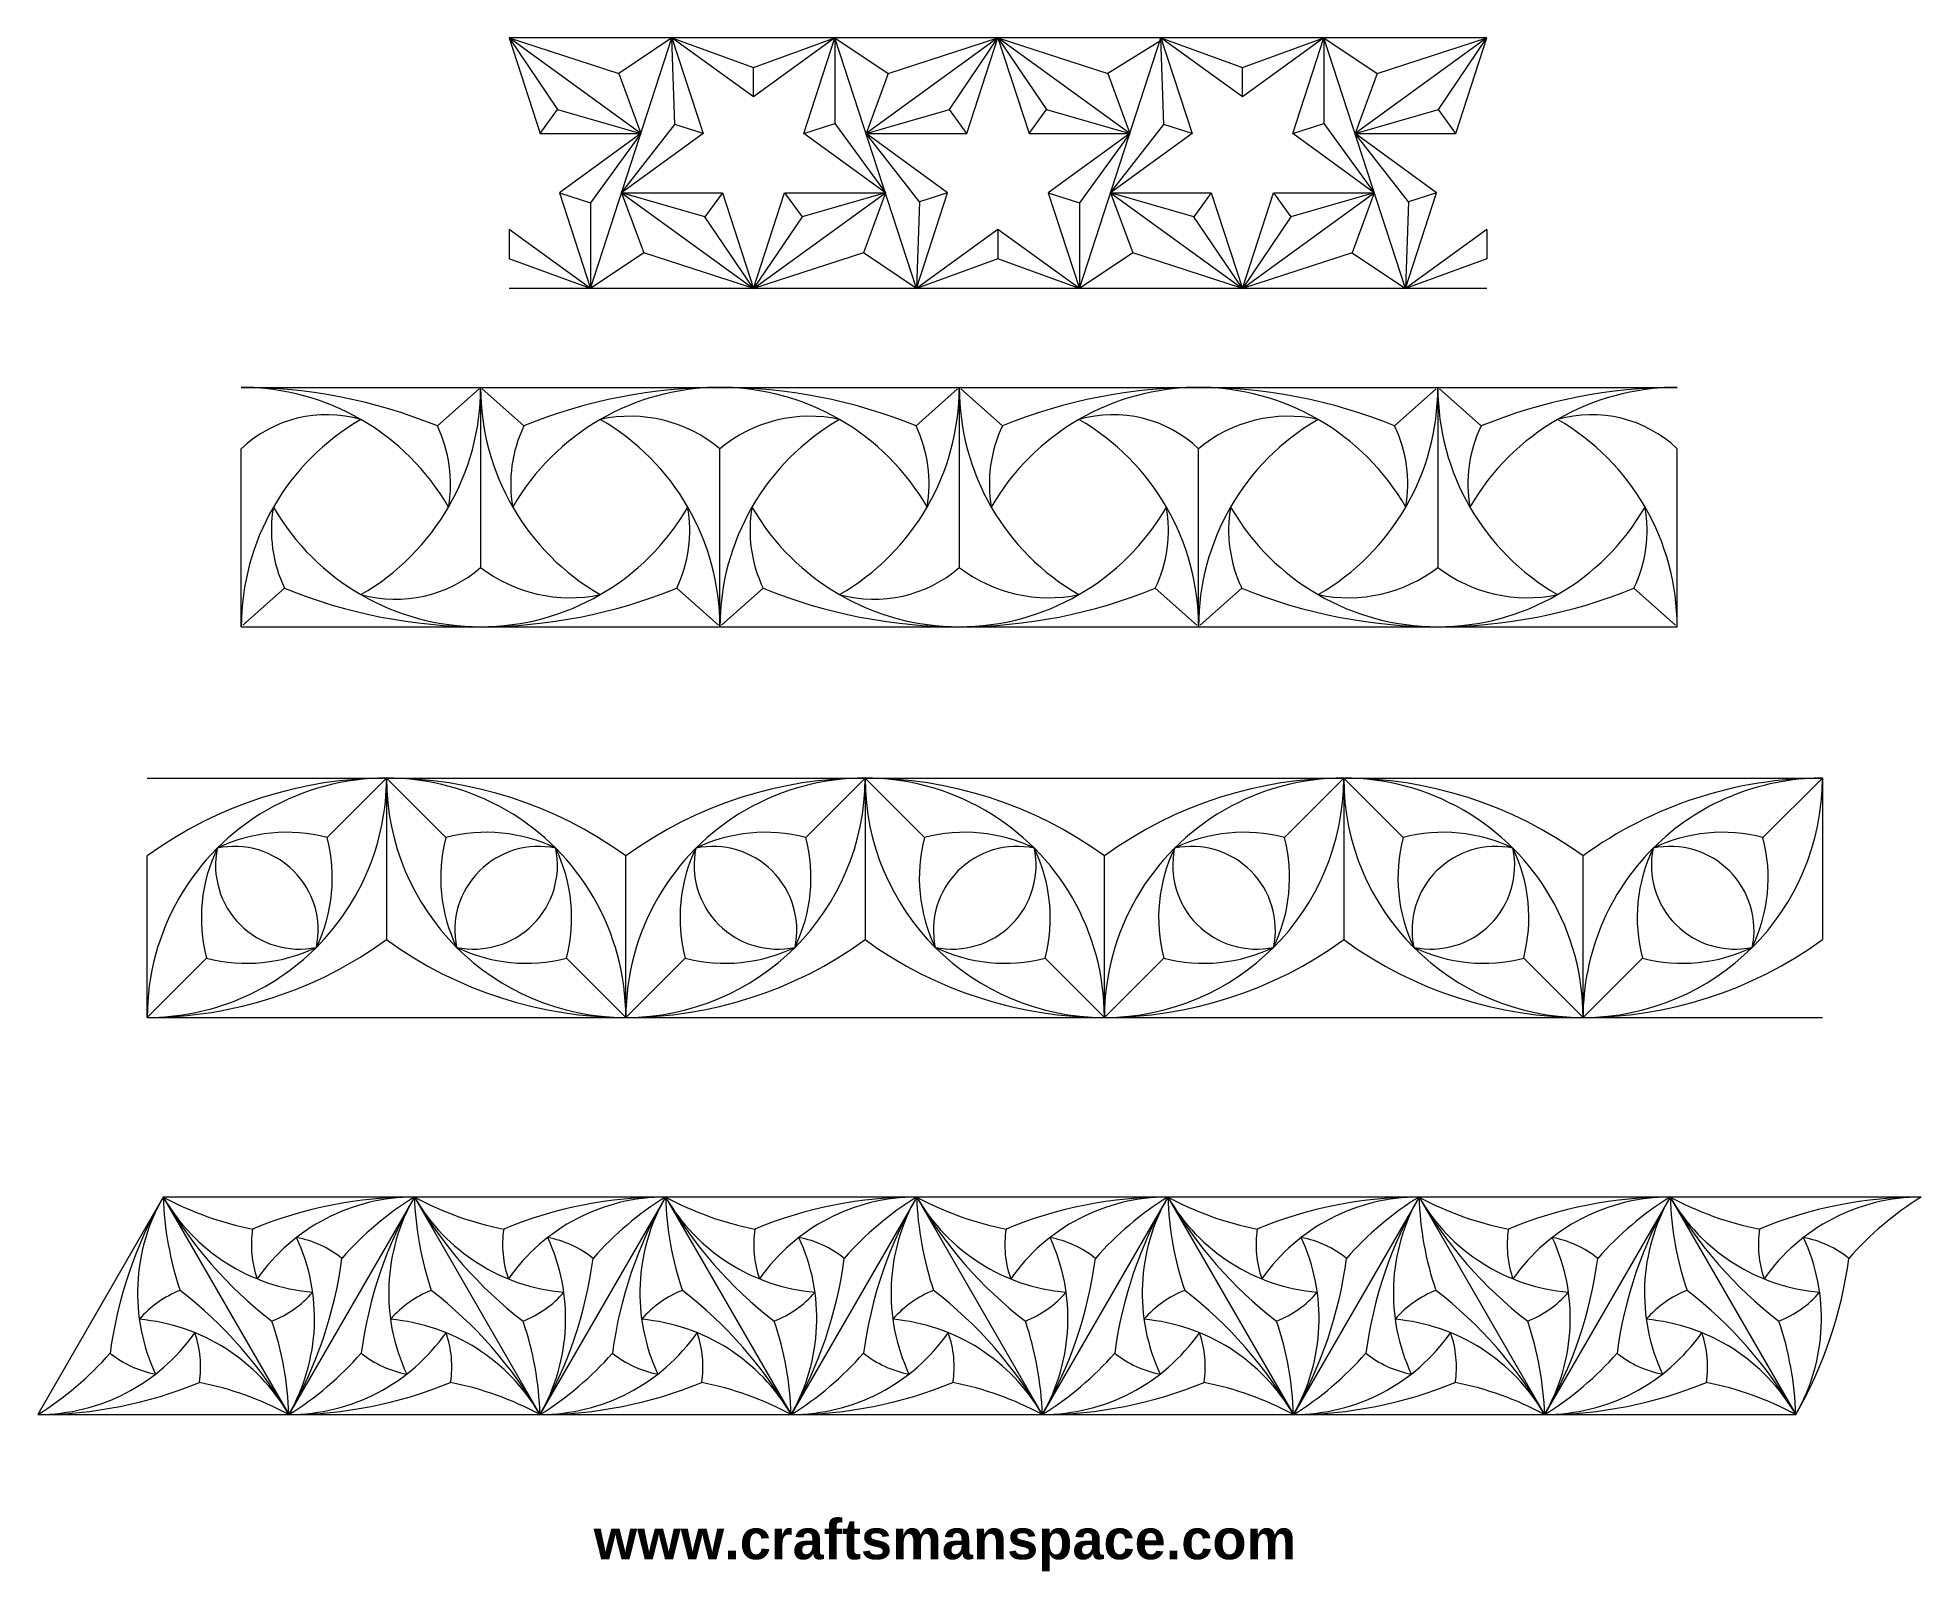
# Model space of a CAD drawing. Header units: millimetres. Extents: x -91 to 97, y -31 to 122.
import ezdxf

# ---------------------------------------------------------------- set-up
doc = ezdxf.new("R2010")
doc.units = ezdxf.units.MM
doc.header["$MEASUREMENT"] = 0
doc.layers.add('Default', color=7, linetype='Continuous')

msp = doc.modelspace()

# ---------------------------------------------------------------- texts
at = {"insert": (-35.4757, -25.5024), "char_height": 4, "width": 90.624174, "attachment_point": 1}
msp.add_mtext('{\\fArial|b1|i0|c0|p34;www.craftsmanspace.com}', dxfattribs=at)

# ---------------------------------------------------------------- linework, layer by layer
at = {"layer": 'Default', "lineweight": 9}
for points in [[(-43.9349, 122.4881), (-43.9349, 122.4881), (-40.8256, 112.9188), (-40.8256, 112.9188)], [(-43.9349, 122.4881), (-43.9349, 122.4881), (-39.0875, 115.3111), (-39.0875, 115.3111)], [(-43.9349, 122.4881), (-43.9349, 122.4881), (-32.961, 118.9225), (-32.961, 118.9225)], [(-30.7638, 112.9188), (-30.7638, 112.9188), (-43.9349, 122.4881), (-43.9349, 122.4881)], [(53.7468, 122.4881), (53.7468, 122.4881), (-43.9349, 122.4881), (-43.9349, 122.4881)], [(-35.7873, 97.4582), (-35.7873, 97.4582), (-27.6546, 122.4881), (-27.6546, 122.4881)], [(-27.6546, 122.4881), (-27.6546, 122.4881), (-32.961, 118.9225), (-32.961, 118.9225)], [(-27.6546, 122.4881), (-27.6546, 122.4881), (-24.5453, 112.9188), (-24.5453, 112.9188)], [(-19.5145, 116.574), (-19.5145, 116.574), (-27.6546, 122.4881), (-27.6546, 122.4881)], [(-27.3577, 113.8326), (-27.3577, 113.8326), (-27.6546, 122.4881), (-27.6546, 122.4881)], [(-27.6546, 122.4881), (-27.6546, 122.4881), (-19.5145, 119.531), (-19.5145, 119.531)], [(-11.3743, 122.4881), (-11.3743, 122.4881), (-19.5145, 116.574), (-19.5145, 116.574)], [(-19.5145, 119.531), (-19.5145, 119.531), (-11.3743, 122.4881), (-11.3743, 122.4881)], [(-14.4836, 112.9188), (-14.4836, 112.9188), (-11.3743, 122.4881), (-11.3743, 122.4881)], [(-11.3743, 122.4881), (-11.3743, 122.4881), (-11.3743, 113.9291), (-11.3743, 113.9291)], [(-11.3743, 122.4881), (-11.3743, 122.4881), (-6.0679, 118.9225), (-6.0679, 118.9225)], [(-3.2344, 97.436), (-3.2344, 97.436), (-11.3743, 122.4881), (-11.3743, 122.4881)], [(4.9059, 122.4881), (4.9059, 122.4881), (-8.2651, 112.9188), (-8.2651, 112.9188)], [(-6.0679, 118.9225), (-6.0679, 118.9225), (4.9059, 122.4881), (4.9059, 122.4881)], [(0.0586, 115.3111), (0.0586, 115.3111), (4.9059, 122.4881), (4.9059, 122.4881)], [(1.7967, 112.9188), (1.7967, 112.9188), (4.9059, 122.4881), (4.9059, 122.4881)], [(4.9059, 122.4881), (4.9059, 122.4881), (8.0152, 112.9188), (8.0152, 112.9188)], [(4.9059, 122.4881), (4.9059, 122.4881), (9.7533, 115.3111), (9.7533, 115.3111)], [(4.9059, 122.4881), (4.9059, 122.4881), (15.8798, 118.9225), (15.8798, 118.9225)], [(18.077, 112.9188), (18.077, 112.9188), (4.9059, 122.4881), (4.9059, 122.4881)], [(13.0535, 97.4582), (13.0535, 97.4582), (21.1899, 122.4996), (21.1899, 122.4996)], [(21.1862, 122.4881), (21.1862, 122.4881), (24.2955, 112.9188), (24.2955, 112.9188)], [(29.3263, 116.574), (29.3263, 116.574), (21.1862, 122.4881), (21.1862, 122.4881)], [(21.4831, 113.8326), (21.4831, 113.8326), (21.1862, 122.4881), (21.1862, 122.4881)], [(21.1862, 122.4881), (21.1862, 122.4881), (29.3263, 119.531), (29.3263, 119.531)], [(37.4665, 122.4881), (37.4665, 122.4881), (29.3263, 116.574), (29.3263, 116.574)], [(29.3263, 119.531), (29.3263, 119.531), (37.4665, 122.4881), (37.4665, 122.4881)], [(34.3572, 112.9188), (34.3572, 112.9188), (37.4665, 122.4881), (37.4665, 122.4881)], [(37.4665, 122.4881), (37.4665, 122.4881), (37.4665, 113.9291), (37.4665, 113.9291)], [(37.4665, 122.4881), (37.4665, 122.4881), (42.7729, 118.9225), (42.7729, 118.9225)], [(45.6066, 97.4354), (45.6066, 97.4354), (37.4665, 122.4881), (37.4665, 122.4881)], [(53.7468, 122.4881), (53.7468, 122.4881), (40.5758, 112.9188), (40.5758, 112.9188)], [(42.7728, 118.9225), (42.7728, 118.9225), (53.7468, 122.4881), (53.7468, 122.4881)], [(48.8994, 115.3111), (48.8994, 115.3111), (53.7468, 122.4881), (53.7468, 122.4881)], [(50.6375, 112.9188), (50.6375, 112.9188), (53.7468, 122.4881), (53.7468, 122.4881)], [(21.3218, 122.2776), (21.3218, 122.2776), (15.8798, 118.9225), (15.8798, 118.9225)], [(-32.961, 118.9225), (-32.961, 118.9225), (-30.7638, 112.9188), (-30.7638, 112.9188)], [(-19.5145, 116.574), (-19.5145, 116.574), (-19.5145, 119.531), (-19.5145, 119.531)], [(-6.0679, 118.9225), (-6.0679, 118.9225), (-8.2651, 112.9188), (-8.2651, 112.9188)], [(15.8798, 118.9225), (15.8798, 118.9225), (18.077, 112.9188), (18.077, 112.9188)], [(29.3263, 116.574), (29.3263, 116.574), (29.3263, 119.531), (29.3263, 119.531)], [(42.7729, 118.9225), (42.7729, 118.9225), (40.5758, 112.9188), (40.5758, 112.9188)], [(-40.8256, 112.9188), (-40.8256, 112.9188), (-39.0875, 115.3111), (-39.0875, 115.3111)], [(-39.0875, 115.3111), (-39.0875, 115.3111), (-30.7638, 112.9188), (-30.7638, 112.9188)], [(-8.2651, 112.9188), (-8.2651, 112.9188), (0.0586, 115.3111), (0.0586, 115.3111)], [(1.7967, 112.9188), (1.7967, 112.9188), (0.0586, 115.3111), (0.0586, 115.3111)], [(8.0152, 112.9188), (8.0152, 112.9188), (9.7533, 115.3111), (9.7533, 115.3111)], [(9.7533, 115.3111), (9.7533, 115.3111), (18.077, 112.9188), (18.077, 112.9188)], [(40.5758, 112.9188), (40.5758, 112.9188), (48.8994, 115.3111), (48.8994, 115.3111)], [(50.6375, 112.9188), (50.6375, 112.9188), (48.8994, 115.3111), (48.8994, 115.3111)], [(-40.8256, 112.9188), (-40.8256, 112.9188), (-30.7638, 112.9188), (-30.7638, 112.9188)], [(-30.7638, 112.9188), (-30.7638, 112.9188), (-38.904, 107.0046), (-38.904, 107.0046)], [(-30.7638, 112.9188), (-30.7638, 112.9188), (-35.7947, 105.9944), (-35.7947, 105.9944)], [(-32.6855, 107.0046), (-32.6855, 107.0046), (-27.3577, 113.8326), (-27.3577, 113.8326)], [(-24.5453, 112.9188), (-24.5453, 112.9188), (-32.6855, 107.0046), (-32.6855, 107.0046)], [(-24.5453, 112.9188), (-24.5453, 112.9188), (-27.3577, 113.8326), (-27.3577, 113.8326)], [(-14.4836, 112.9188), (-14.4836, 112.9188), (-11.3743, 113.9291), (-11.3743, 113.9291)], [(-6.3434, 107.0046), (-6.3434, 107.0046), (-14.4836, 112.9188), (-14.4836, 112.9188)], [(-11.3743, 113.9291), (-11.3743, 113.9291), (-6.3434, 107.0046), (-6.3434, 107.0046)], [(-0.1249, 107.0046), (-0.1249, 107.0046), (-8.2651, 112.9188), (-8.2651, 112.9188)], [(-8.2651, 112.9188), (-8.2651, 112.9188), (1.7967, 112.9188), (1.7967, 112.9188)], [(-2.9373, 106.0909), (-2.9373, 106.0909), (-8.2651, 112.9188), (-8.2651, 112.9188)], [(8.0152, 112.9188), (8.0152, 112.9188), (18.077, 112.9188), (18.077, 112.9188)], [(18.077, 112.9188), (18.077, 112.9188), (9.9368, 107.0046), (9.9368, 107.0046)], [(18.077, 112.9188), (18.077, 112.9188), (13.0461, 105.9944), (13.0461, 105.9944)], [(16.1554, 107.0046), (16.1554, 107.0046), (21.4831, 113.8326), (21.4831, 113.8326)], [(24.2955, 112.9188), (24.2955, 112.9188), (16.1554, 107.0046), (16.1554, 107.0046)], [(24.2955, 112.9188), (24.2955, 112.9188), (21.4831, 113.8326), (21.4831, 113.8326)], [(34.3572, 112.9188), (34.3572, 112.9188), (37.4665, 113.9291), (37.4665, 113.9291)], [(42.4973, 107.0046), (42.4973, 107.0046), (34.3572, 112.9188), (34.3572, 112.9188)], [(37.4665, 113.9291), (37.4665, 113.9291), (42.4973, 107.0046), (42.4973, 107.0046)], [(48.7159, 107.0046), (48.7159, 107.0046), (40.5758, 112.9188), (40.5758, 112.9188)], [(40.5758, 112.9188), (40.5758, 112.9188), (50.6375, 112.9188), (50.6375, 112.9188)], [(45.9035, 106.0909), (45.9035, 106.0909), (40.5758, 112.9188), (40.5758, 112.9188)], [(-38.904, 107.0046), (-38.904, 107.0046), (-35.7947, 97.4354), (-35.7947, 97.4354)], [(-38.904, 107.0046), (-38.904, 107.0046), (-35.7947, 105.9944), (-35.7947, 105.9944)], [(-35.7947, 105.9944), (-35.7947, 105.9944), (-35.7947, 97.4354), (-35.7947, 97.4354)], [(-32.6855, 107.0046), (-32.6855, 107.0046), (-22.6237, 107.0046), (-22.6237, 107.0046)], [(-24.3618, 104.6123), (-24.3618, 104.6123), (-32.6855, 107.0046), (-32.6855, 107.0046)], [(-32.6855, 107.0046), (-32.6855, 107.0046), (-30.47, 101.0077), (-30.47, 101.0077)], [(-32.6855, 107.0046), (-32.6855, 107.0046), (-19.5145, 97.4354), (-19.5145, 97.4354)], [(-22.6237, 107.0046), (-22.6237, 107.0046), (-24.3618, 104.6123), (-24.3618, 104.6123)], [(-22.6237, 107.0046), (-22.6237, 107.0046), (-19.5145, 97.4354), (-19.5145, 97.4354)], [(-19.5145, 97.4354), (-19.5145, 97.4354), (-16.4052, 107.0046), (-16.4052, 107.0046)], [(-19.5145, 97.4354), (-19.5145, 97.4354), (-6.3434, 107.0046), (-6.3434, 107.0046)], [(-16.4052, 107.0046), (-16.4052, 107.0046), (-6.3434, 107.0046), (-6.3434, 107.0046)], [(-16.4052, 107.0046), (-16.4052, 107.0046), (-14.6671, 104.6123), (-14.6671, 104.6123)], [(-6.3434, 107.0046), (-6.3434, 107.0046), (-14.6671, 104.6123), (-14.6671, 104.6123)], [(-6.3434, 107.0046), (-6.3434, 107.0046), (-8.5406, 101.001), (-8.5406, 101.001)], [(-3.2342, 97.4354), (-3.2342, 97.4354), (-0.1249, 107.0046), (-0.1249, 107.0046)], [(-2.9373, 106.0909), (-2.9373, 106.0909), (-3.2342, 97.4354), (-3.2342, 97.4354)], [(-0.1249, 107.0046), (-0.1249, 107.0046), (-2.9373, 106.0909), (-2.9373, 106.0909)], [(9.9368, 107.0046), (9.9368, 107.0046), (13.0461, 97.4354), (13.0461, 97.4354)], [(9.9368, 107.0046), (9.9368, 107.0046), (13.0461, 105.9944), (13.0461, 105.9944)], [(13.0461, 105.9944), (13.0461, 105.9944), (13.0461, 97.4354), (13.0461, 97.4354)], [(16.1554, 107.0046), (16.1554, 107.0046), (26.2171, 107.0046), (26.2171, 107.0046)], [(24.479, 104.6123), (24.479, 104.6123), (16.1554, 107.0046), (16.1554, 107.0046)], [(16.1554, 107.0046), (16.1554, 107.0046), (18.3708, 101.0077), (18.3708, 101.0077)], [(16.1554, 107.0046), (16.1554, 107.0046), (29.3263, 97.4354), (29.3263, 97.4354)], [(26.2171, 107.0046), (26.2171, 107.0046), (24.479, 104.6123), (24.479, 104.6123)], [(26.2171, 107.0046), (26.2171, 107.0046), (29.3263, 97.4354), (29.3263, 97.4354)], [(29.3263, 97.4354), (29.3263, 97.4354), (32.4356, 107.0046), (32.4356, 107.0046)], [(29.3263, 97.4354), (29.3263, 97.4354), (42.4973, 107.0046), (42.4973, 107.0046)], [(32.4356, 107.0046), (32.4356, 107.0046), (42.4973, 107.0046), (42.4973, 107.0046)], [(32.4356, 107.0046), (32.4356, 107.0046), (34.1737, 104.6123), (34.1737, 104.6123)], [(42.4973, 107.0046), (42.4973, 107.0046), (34.1737, 104.6123), (34.1737, 104.6123)], [(42.4973, 107.0046), (42.4973, 107.0046), (40.3002, 101.001), (40.3002, 101.001)], [(45.6066, 97.4354), (45.6066, 97.4354), (48.7159, 107.0046), (48.7159, 107.0046)], [(45.9035, 106.0909), (45.9035, 106.0909), (45.6066, 97.4354), (45.6066, 97.4354)], [(48.7159, 107.0046), (48.7159, 107.0046), (45.9035, 106.0909), (45.9035, 106.0909)], [(-19.5145, 97.4354), (-19.5145, 97.4354), (-24.3618, 104.6123), (-24.3618, 104.6123)], [(-14.6671, 104.6123), (-14.6671, 104.6123), (-19.5145, 97.4354), (-19.5145, 97.4354)], [(29.3263, 97.4354), (29.3263, 97.4354), (24.479, 104.6123), (24.479, 104.6123)], [(34.1737, 104.6123), (34.1737, 104.6123), (29.3263, 97.4354), (29.3263, 97.4354)], [(-35.7947, 97.4354), (-35.7947, 97.4354), (-43.9349, 103.3495), (-43.9349, 103.3495)], [(-43.9349, 103.3495), (-43.9349, 103.3495), (-43.9349, 100.3924), (-43.9349, 100.3924)], [(4.9059, 103.3495), (4.9059, 103.3495), (-3.2342, 97.4354), (-3.2342, 97.4354)], [(13.0461, 97.4354), (13.0461, 97.4354), (4.9059, 103.3495), (4.9059, 103.3495)], [(4.9059, 103.3495), (4.9059, 103.3495), (4.9059, 100.3924), (4.9059, 100.3924)], [(53.7468, 103.3495), (53.7468, 103.3495), (45.6066, 97.4354), (45.6066, 97.4354)], [(53.7468, 103.3495), (53.7468, 103.3495), (53.7468, 100.3924), (53.7468, 100.3924)], [(-35.7947, 97.4354), (-35.7947, 97.4354), (-43.9349, 100.3924), (-43.9349, 100.3924)], [(-30.47, 101.0077), (-30.47, 101.0077), (-35.7873, 97.4582), (-35.7873, 97.4582)], [(-19.4961, 97.442), (-19.4961, 97.442), (-30.47, 101.0077), (-30.47, 101.0077)], [(-8.5406, 101.001), (-8.5406, 101.001), (-19.5145, 97.4354), (-19.5145, 97.4354)], [(-3.2342, 97.4354), (-3.2342, 97.4354), (-8.5406, 101.001), (-8.5406, 101.001)], [(4.9059, 100.3924), (4.9059, 100.3924), (-3.2342, 97.4354), (-3.2342, 97.4354)], [(13.0461, 97.4354), (13.0461, 97.4354), (4.9059, 100.3924), (4.9059, 100.3924)], [(18.3708, 101.0077), (18.3708, 101.0077), (13.0535, 97.4582), (13.0535, 97.4582)], [(29.3447, 97.442), (29.3447, 97.442), (18.3708, 101.0077), (18.3708, 101.0077)], [(40.3002, 101.0009), (40.3002, 101.0009), (29.3263, 97.4354), (29.3263, 97.4354)], [(40.3002, 101.001), (40.3002, 101.001), (45.6066, 97.4354), (45.6066, 97.4354)], [(53.7468, 100.3924), (53.7468, 100.3924), (45.6066, 97.4354), (45.6066, 97.4354)], [(53.7468, 97.4354), (53.7468, 97.4354), (-43.9349, 97.4354), (-43.9349, 97.4354)], [(-3.2792, 83.71), (-15.8323, 88.8444), (-29.8996, 88.8444), (-42.4528, 83.71)], [(44.5292, 83.71), (31.976, 88.8444), (17.9087, 88.8444), (5.3556, 83.71)], [(-70.6744, 87.5608), (-70.6744, 87.5608), (72.7508, 87.5608), (72.7508, 87.5608)], [(-49.9728, 75.6087), (-54.2428, 83.0047), (-62.1342, 87.5608), (-70.6744, 87.5608)], [(-51.0876, 83.71), (-57.3046, 86.2528), (-63.9574, 87.5608), (-70.6744, 87.5608)], [(-58.7223, 66.8591), (-51.3263, 71.1292), (-46.7702, 79.0206), (-46.7702, 87.5608)], [(-46.9272, 87.4132), (-46.9272, 87.4132), (-51.0876, 83.71), (-51.0876, 83.71)], [(-46.7702, 87.5608), (-46.7702, 79.0206), (-42.2141, 71.1292), (-34.8181, 66.8591)], [(-46.7702, 87.5608), (-46.7702, 87.5608), (-46.7702, 69.5627), (-46.7702, 69.5627)], [(-46.6132, 87.4132), (-46.6132, 87.4132), (-42.4528, 83.71), (-42.4528, 83.71)], [(-10.9139, 66.8591), (-3.5179, 71.1292), (1.0382, 79.0205), (1.0382, 87.5606)], [(0.8812, 87.4132), (0.8812, 87.4132), (-3.2792, 83.71), (-3.2792, 83.71)], [(1.0382, 87.5608), (1.0382, 79.0206), (5.5943, 71.1292), (12.9903, 66.8591)], [(1.0382, 87.5608), (1.0382, 87.5608), (1.0382, 69.5627), (1.0382, 69.5627)], [(1.1952, 87.4132), (1.1952, 87.4132), (5.3556, 83.71), (5.3556, 83.71)], [(36.8945, 66.8591), (44.2904, 71.1292), (48.8465, 79.0205), (48.8466, 87.5606)], [(48.6896, 87.4132), (48.6896, 87.4132), (44.5292, 83.71), (44.5292, 83.71)], [(48.8466, 87.5608), (48.8466, 79.0206), (53.4027, 71.1292), (60.7987, 66.8591)], [(48.8466, 87.5608), (48.8466, 87.5608), (48.8466, 69.5627), (48.8466, 69.5627)], [(49.0036, 87.4132), (49.0036, 87.4132), (53.1639, 83.71), (53.1639, 83.71)], [(72.7508, 87.5608), (64.2106, 87.5608), (56.3192, 83.0047), (52.0491, 75.6087)], [(72.7508, 87.5608), (66.0338, 87.5608), (59.381, 86.2528), (53.1639, 83.71)], [(72.7508, 87.5493), (72.7508, 87.5531), (72.7508, 87.557), (72.7508, 87.5608)], [(72.7508, 87.5608), (72.7508, 87.557), (72.7508, 87.5531), (72.7508, 87.5493)], [(-58.7223, 84.3582), (-62.9435, 85.5708), (-67.4913, 84.4569), (-70.6744, 81.4308)], [(-22.866, 81.4308), (-26.1837, 84.201), (-30.5957, 85.2816), (-34.8181, 84.3582)], [(-10.9139, 84.3582), (-15.1363, 85.2816), (-19.5483, 84.2009), (-22.866, 81.4308)], [(24.9424, 81.4308), (21.7593, 84.4569), (17.2116, 85.5708), (12.9903, 84.3582)], [(36.8945, 84.3582), (32.6722, 85.2816), (28.2601, 84.201), (24.9424, 81.4308)], [(72.7508, 81.4308), (69.5676, 84.4569), (65.0199, 85.5708), (60.7987, 84.3582)], [(-58.7223, 84.3582), (-66.1182, 80.0881), (-70.6744, 72.1967), (-70.6744, 63.6566)], [(-49.9728, 75.6087), (-49.4954, 78.3593), (-49.885, 81.1904), (-51.0875, 83.7099)], [(-42.4528, 83.71), (-43.6554, 81.1904), (-44.045, 78.3594), (-43.5676, 75.6087)], [(-22.866, 63.6566), (-22.866, 72.1967), (-27.4221, 80.0881), (-34.8181, 84.3582)], [(-10.9139, 84.3582), (-18.3099, 80.0881), (-22.866, 72.1967), (-22.866, 63.6566)], [(-2.1644, 75.6087), (-1.687, 78.3593), (-2.0766, 81.1904), (-3.2791, 83.7099)], [(5.3556, 83.71), (4.153, 81.1904), (3.7634, 78.3594), (4.2408, 75.6087)], [(24.9424, 63.6566), (24.9424, 72.1967), (20.3863, 80.0881), (12.9903, 84.3582)], [(36.8945, 84.3582), (29.4985, 80.0881), (24.9424, 72.1967), (24.9424, 63.6566)], [(45.644, 75.6087), (46.1213, 78.3593), (45.7318, 81.1904), (44.5292, 83.7099)], [(53.1639, 83.71), (51.9614, 81.1904), (51.5718, 78.3594), (52.0491, 75.6087)], [(72.7508, 63.6566), (72.7508, 72.1967), (68.1947, 80.0881), (60.7987, 84.3582)], [(-70.6744, 63.6566), (-70.6744, 63.6566), (-70.6744, 81.4308), (-70.6744, 81.4308)], [(-22.866, 63.6566), (-22.866, 63.6566), (-22.866, 81.4308), (-22.866, 81.4308)], [(24.9424, 63.6566), (24.9424, 63.6566), (24.9424, 81.4308), (24.9424, 81.4308)], [(72.7508, 63.6566), (72.7508, 63.6566), (72.7508, 81.4308), (72.7508, 81.4308)], [(-67.4718, 75.6087), (-67.9492, 72.8579), (-67.5596, 70.0269), (-66.357, 67.5073)], [(-27.1834, 67.5073), (-25.9808, 70.0269), (-25.5912, 72.8579), (-26.0685, 75.6086)], [(-19.6634, 75.6087), (-20.1408, 72.8579), (-19.7512, 70.0269), (-18.5486, 67.5073)], [(20.625, 67.5073), (21.8276, 70.0269), (22.2172, 72.8579), (21.7398, 75.6086)], [(28.1449, 75.6087), (27.6676, 72.8579), (28.0572, 70.0269), (29.2597, 67.5073)], [(68.4334, 67.5073), (69.636, 70.0269), (70.0255, 72.8579), (69.5482, 75.6086)], [(-58.7223, 66.8591), (-54.5367, 65.7112), (-50.0543, 66.7252), (-46.7702, 69.5627)], [(-46.7702, 69.5627), (-43.3602, 66.9849), (-39.0055, 65.9998), (-34.8181, 66.8591)], [(-10.9139, 66.8591), (-6.7283, 65.7112), (-2.2459, 66.7252), (1.0382, 69.5627)], [(1.0382, 69.5627), (4.4482, 66.9849), (8.8028, 65.9998), (12.9903, 66.8591)], [(36.8945, 66.8591), (41.0819, 65.9998), (45.4366, 66.9849), (48.8466, 69.5627)], [(48.8466, 69.5627), (52.2565, 66.9849), (56.6112, 65.9998), (60.7987, 66.8591)], [(-70.5174, 63.8041), (-70.5174, 63.8041), (-66.357, 67.5073), (-66.357, 67.5073)], [(-66.357, 67.5073), (-53.8038, 62.373), (-39.7365, 62.373), (-27.1834, 67.5073)], [(-23.023, 63.8041), (-23.023, 63.8041), (-27.1834, 67.5073), (-27.1834, 67.5073)], [(-22.709, 63.8041), (-22.709, 63.8041), (-18.5486, 67.5073), (-18.5486, 67.5073)], [(-18.5486, 67.5073), (-5.9955, 62.373), (8.0718, 62.373), (20.625, 67.5073)], [(24.7854, 63.8041), (24.7854, 63.8041), (20.625, 67.5073), (20.625, 67.5073)], [(25.0994, 63.8041), (25.0994, 63.8041), (29.2597, 67.5073), (29.2597, 67.5073)], [(29.2597, 67.5073), (41.8129, 62.373), (55.8802, 62.373), (68.4334, 67.5073)], [(72.5938, 63.8041), (72.5938, 63.8041), (68.4334, 67.5073), (68.4334, 67.5073)], [(-70.6744, 63.6566), (-70.6744, 63.6566), (72.7508, 63.6566), (72.7508, 63.6566)], [(72.7508, 63.668), (72.7508, 63.6642), (72.7508, 63.6604), (72.7508, 63.6566)], [(-32.2675, 40.7601), (-46.5204, 51.1186), (-65.8231, 51.1186), (-80.0759, 40.7601)], [(15.5408, 40.7601), (1.288, 51.1186), (-18.0147, 51.1186), (-32.2675, 40.7601)], [(63.3492, 40.7601), (49.0963, 51.1186), (29.7937, 51.1186), (15.5408, 40.7601)], [(-80.0759, 48.529), (-80.0759, 48.529), (87.2534, 48.529), (87.2534, 48.529)], [(-62.1006, 42.6001), (-62.1006, 42.6001), (-56.1717, 48.529), (-56.1717, 48.529)], [(-56.1717, 48.529), (-56.1717, 48.529), (-50.2429, 42.6001), (-50.2429, 42.6001)], [(-56.1717, 48.529), (-56.1717, 48.529), (-56.1717, 32.3937), (-56.1717, 32.3937)], [(-14.2922, 42.6001), (-14.2922, 42.6001), (-8.3634, 48.529), (-8.3634, 48.529)], [(-8.3634, 48.529), (-8.3634, 48.529), (-2.4345, 42.6001), (-2.4345, 42.6001)], [(-8.3634, 48.529), (-8.3634, 48.529), (-8.3634, 32.3937), (-8.3634, 32.3937)], [(33.5162, 42.6001), (33.5162, 42.6001), (39.445, 48.529), (39.445, 48.529)], [(39.445, 48.529), (39.445, 48.529), (45.3739, 42.6001), (45.3739, 42.6001)], [(39.445, 48.529), (39.445, 48.529), (39.445, 32.3937), (39.445, 32.3937)], [(87.2534, 48.529), (78.6648, 48.529), (70.2968, 45.8094), (63.3492, 40.7601)], [(81.3246, 42.6001), (81.3246, 42.6001), (87.2534, 48.529), (87.2534, 48.529)], [(87.2534, 48.529), (87.2534, 48.529), (87.2534, 32.3937), (87.2534, 32.3937)], [(-62.1006, 42.6001), (-65.7699, 43.557), (-69.6599, 43.1768), (-73.0745, 41.5276)], [(-39.2689, 41.5276), (-42.6835, 43.1768), (-46.5736, 43.557), (-50.2429, 42.6001)], [(-14.2922, 42.6001), (-17.9615, 43.557), (-21.8516, 43.1768), (-25.2662, 41.5276)], [(8.5395, 41.5276), (5.1249, 43.1768), (1.2348, 43.557), (-2.4345, 42.6001)], [(33.5162, 42.6001), (29.8469, 43.557), (25.9568, 43.1768), (22.5422, 41.5276)], [(56.3479, 41.5276), (52.9333, 43.1768), (49.0432, 43.557), (45.3739, 42.6001)], [(81.3246, 42.6001), (77.6553, 43.557), (73.7652, 43.1768), (70.3506, 41.5276)], [(-73.0745, 41.5276), (-74.7238, 38.113), (-75.1039, 34.2229), (-74.1471, 30.5536)], [(-63.1731, 31.6262), (-61.5239, 35.0407), (-61.1437, 38.9308), (-62.1005, 42.6001)], [(-50.2429, 42.6001), (-51.1998, 38.9308), (-50.8196, 35.0408), (-49.1704, 31.6262)], [(-38.1964, 30.5536), (-37.2395, 34.2229), (-37.6197, 38.1129), (-39.2689, 41.5275)], [(-25.2662, 41.5276), (-26.9154, 38.113), (-27.2956, 34.2229), (-26.3387, 30.5536)], [(-15.3647, 31.6262), (-13.7155, 35.0407), (-13.3353, 38.9308), (-14.2922, 42.6001)], [(-2.4345, 42.6001), (-3.3914, 38.9308), (-3.0112, 35.0408), (-1.362, 31.6262)], [(9.612, 30.5536), (10.5688, 34.2229), (10.1887, 38.1129), (8.5395, 41.5275)], [(22.5422, 41.5276), (20.893, 38.113), (20.5128, 34.2229), (21.4697, 30.5536)], [(32.4437, 31.6262), (34.0928, 35.0407), (34.4731, 38.9308), (33.5162, 42.6001)], [(45.3739, 42.6001), (44.417, 38.9308), (44.7972, 35.0408), (46.4464, 31.6262)], [(57.4204, 30.5536), (58.3772, 34.2229), (57.9971, 38.1129), (56.3479, 41.5275)], [(70.3506, 41.5276), (68.7014, 38.113), (68.3212, 34.2229), (69.278, 30.5536)], [(80.252, 31.6262), (81.9012, 35.0407), (82.2815, 38.9308), (81.3246, 42.6001)], [(-80.0759, 24.6248), (-80.0759, 24.6248), (-80.0759, 40.7601), (-80.0759, 40.7601)], [(-32.2675, 24.6248), (-32.2675, 24.6248), (-32.2675, 40.7601), (-32.2675, 40.7601)], [(15.5408, 24.6248), (15.5408, 24.6248), (15.5408, 40.7601), (15.5408, 40.7601)], [(63.3492, 24.6248), (63.3492, 24.6248), (63.3492, 40.7601), (63.3492, 40.7601)], [(-80.0759, 24.6248), (-71.4873, 24.6248), (-63.1193, 27.3444), (-56.1717, 32.3937)], [(-56.1717, 32.3937), (-41.9189, 22.0352), (-22.6162, 22.0352), (-8.3634, 32.3937)], [(-8.3634, 32.3937), (5.8895, 22.0352), (25.1921, 22.0352), (39.445, 32.3937)], [(39.445, 32.3937), (53.6979, 22.0352), (73.0005, 22.0352), (87.2534, 32.3937)], [(-80.0759, 24.6248), (-80.0759, 24.6248), (-74.1471, 30.5536), (-74.1471, 30.5536)], [(-74.1471, 30.5536), (-70.4778, 29.5967), (-66.5877, 29.9769), (-63.1731, 31.6262)], [(-49.1704, 31.6262), (-45.7558, 29.9769), (-41.8657, 29.5967), (-38.1964, 30.5536)], [(-38.1964, 30.5536), (-38.1964, 30.5536), (-32.2675, 24.6248), (-32.2675, 24.6248)], [(-32.2675, 24.6248), (-32.2675, 24.6248), (-26.3387, 30.5536), (-26.3387, 30.5536)], [(-26.3387, 30.5536), (-22.6694, 29.5967), (-18.7793, 29.9769), (-15.3647, 31.6262)], [(-1.362, 31.6262), (2.0526, 29.9769), (5.9427, 29.5967), (9.612, 30.5536)], [(9.612, 30.5536), (9.612, 30.5536), (15.5408, 24.6248), (15.5408, 24.6248)], [(15.5408, 24.6248), (15.5408, 24.6248), (21.4697, 30.5536), (21.4697, 30.5536)], [(21.4697, 30.5536), (25.139, 29.5967), (29.0291, 29.9769), (32.4437, 31.6262)], [(46.4464, 31.6262), (49.861, 29.9769), (53.7511, 29.5967), (57.4204, 30.5536)], [(57.4204, 30.5536), (57.4204, 30.5536), (63.3492, 24.6248), (63.3492, 24.6248)], [(63.3492, 24.6248), (63.3492, 24.6248), (69.278, 30.5536), (69.278, 30.5536)], [(69.278, 30.5536), (72.9474, 29.5967), (76.8375, 29.9769), (80.252, 31.6262)], [(-80.0759, 24.6248), (-80.0759, 24.6248), (87.2534, 24.6248), (87.2534, 24.6248)], [(-78.4729, 6.6823), (-78.4729, 6.6823), (-91.0167, -15.0443), (-91.0167, -15.0443)], [(-78.4729, 6.6823), (-81.2456, 1.8798), (-83.049, -3.4202), (-83.7808, -8.9172)], [(-78.4729, 6.6823), (-81.5997, 1.2665), (-81.8874, -5.3343), (-79.2436, -11.0016)], [(-78.4729, 6.6823), (-78.3757, 3.5058), (-77.8067, 0.3615), (-76.7847, -2.6477)], [(-53.3852, 6.6823), (-53.3852, 6.6823), (-78.4729, 6.6823), (-78.4729, 6.6823)], [(-78.4729, 6.6823), (-75.346, 1.2665), (-69.7735, -2.283), (-63.5435, -2.8271)], [(-78.4729, 6.6823), (-75.6734, 5.1782), (-72.6658, 4.0988), (-69.5488, 3.4794)], [(-78.4729, 6.6823), (-75.7001, 1.8798), (-72.0119, -2.332), (-67.6172, -5.7143)], [(-78.4729, 6.6823), (-78.4729, 6.6823), (-65.929, -15.0443), (-65.929, -15.0443)], [(-53.3852, 6.6823), (-58.9307, 6.6823), (-64.4223, 5.5941), (-69.5488, 3.4794)], [(-53.3852, 6.6823), (-59.6388, 6.6823), (-65.4991, 3.6311), (-69.0853, -1.4921)], [(-53.3852, 6.6823), (-53.3852, 6.6823), (-65.929, -15.0443), (-65.929, -15.0443)], [(-53.3852, 6.6823), (-56.0875, 5.01), (-58.5261, 2.945), (-60.6211, 0.5553)], [(-53.3852, 6.6823), (-56.1579, 1.8798), (-57.9613, -3.4202), (-58.6931, -8.9172)], [(-53.3852, 6.6823), (-56.512, 1.2665), (-56.7997, -5.3343), (-54.1559, -11.0016)], [(-53.3852, 6.6823), (-53.288, 3.5058), (-52.719, 0.3615), (-51.6969, -2.6477)], [(-28.2975, 6.6823), (-28.2975, 6.6823), (-53.3852, 6.6823), (-53.3852, 6.6823)], [(-53.3852, 6.6823), (-50.2584, 1.2665), (-44.6858, -2.283), (-38.4558, -2.8271)], [(-53.3852, 6.6823), (-50.5857, 5.1782), (-47.5781, 4.0988), (-44.4611, 3.4794)], [(-53.3852, 6.6823), (-50.6124, 1.8798), (-46.9242, -2.332), (-42.5295, -5.7143)], [(-53.3852, 6.6823), (-53.3852, 6.6823), (-40.8413, -15.0443), (-40.8413, -15.0443)], [(-28.2975, 6.6823), (-33.843, 6.6823), (-39.3346, 5.5941), (-44.4611, 3.4794)], [(-28.2975, 6.6823), (-34.5511, 6.6823), (-40.4114, 3.6311), (-43.9975, -1.4921)], [(-28.2975, 6.6823), (-28.2975, 6.6823), (-40.8413, -15.0443), (-40.8413, -15.0443)], [(-28.2975, 6.6823), (-30.9998, 5.01), (-33.4384, 2.945), (-35.5333, 0.5553)], [(-28.2975, 6.6823), (-31.0702, 1.8798), (-32.8736, -3.4202), (-33.6054, -8.9172)], [(-28.2975, 6.6823), (-31.4243, 1.2665), (-31.712, -5.3343), (-29.0682, -11.0016)], [(-28.2975, 6.6823), (-28.2003, 3.5058), (-27.6313, 0.3615), (-26.6092, -2.6477)], [(-3.2097, 6.6823), (-3.2097, 6.6823), (-28.2975, 6.6823), (-28.2975, 6.6823)], [(-28.2975, 6.6823), (-25.1706, 1.2665), (-19.598, -2.283), (-13.3681, -2.8271)], [(-28.2975, 6.6823), (-25.4979, 5.1782), (-22.4904, 4.0988), (-19.3733, 3.4794)], [(-28.2975, 6.6823), (-25.5247, 1.8798), (-21.8365, -2.332), (-17.4418, -5.7143)], [(-28.2975, 6.6823), (-28.2975, 6.6823), (-15.7536, -15.0443), (-15.7536, -15.0443)], [(-3.2097, 6.6823), (-8.7553, 6.6823), (-14.2469, 5.5941), (-19.3733, 3.4794)], [(-3.2097, 6.6823), (-9.4634, 6.6823), (-15.3237, 3.6311), (-18.9098, -1.4921)], [(-3.2097, 6.6823), (-3.2097, 6.6823), (-15.7536, -15.0443), (-15.7536, -15.0443)], [(-3.2097, 6.6823), (-5.9121, 5.01), (-8.3507, 2.945), (-10.4456, 0.5553)], [(-3.2097, 6.6823), (-5.9825, 1.8798), (-7.7859, -3.4202), (-8.5177, -8.9172)], [(-3.2097, 6.6823), (-6.3366, 1.2665), (-6.6243, -5.3343), (-3.9805, -11.0016)], [(-3.2097, 6.6823), (-3.1126, 3.5058), (-2.5436, 0.3615), (-1.5215, -2.6477)], [(21.878, 6.6823), (21.878, 6.6823), (-3.2097, 6.6823), (-3.2097, 6.6823)], [(-3.2097, 6.6823), (-0.0829, 1.2665), (5.4897, -2.283), (11.7196, -2.8271)], [(-3.2097, 6.6823), (-0.4103, 5.1782), (2.5973, 4.0988), (5.7144, 3.4794)], [(-3.2097, 6.6823), (-0.437, 1.8798), (3.2512, -2.332), (7.6459, -5.7143)], [(-3.2097, 6.6823), (-3.2097, 6.6823), (9.3341, -15.0443), (9.3341, -15.0443)], [(21.878, 6.6823), (16.3324, 6.6823), (10.8408, 5.5941), (5.7144, 3.4794)], [(21.878, 6.6823), (15.6243, 6.6823), (9.764, 3.6311), (6.1779, -1.4921)], [(21.878, 6.6823), (21.878, 6.6823), (9.3341, -15.0443), (9.3341, -15.0443)], [(21.878, 6.6823), (19.1756, 5.01), (16.737, 2.945), (14.6421, 0.5553)], [(21.878, 6.6823), (19.1052, 1.8798), (17.3018, -3.4202), (16.57, -8.9172)], [(21.878, 6.6823), (18.7511, 1.2665), (18.4634, -5.3343), (21.1072, -11.0016)], [(21.878, 6.6823), (21.9751, 3.5058), (22.5441, 0.3615), (23.5662, -2.6477)], [(46.9657, 6.6823), (46.9657, 6.6823), (21.878, 6.6823), (21.878, 6.6823)], [(21.878, 6.6823), (25.0048, 1.2665), (30.5774, -2.283), (36.8073, -2.8271)], [(21.878, 6.6823), (24.6775, 5.1782), (27.6851, 4.0988), (30.8021, 3.4794)], [(21.878, 6.6823), (24.6507, 1.8798), (28.339, -2.332), (32.7336, -5.7143)], [(21.878, 6.6823), (21.878, 6.6823), (34.4218, -15.0443), (34.4218, -15.0443)], [(46.9657, 6.6823), (41.4202, 6.6823), (35.9285, 5.5941), (30.8021, 3.4794)], [(46.9657, 6.6823), (40.712, 6.6823), (34.8517, 3.6311), (31.2656, -1.4921)], [(46.9657, 6.6823), (46.9657, 6.6823), (34.4218, -15.0443), (34.4218, -15.0443)], [(46.9657, 6.6823), (44.2633, 5.01), (41.8247, 2.945), (39.7298, 0.5553)], [(46.9657, 6.6823), (44.1929, 1.8798), (42.3895, -3.4202), (41.6577, -8.9172)], [(46.9657, 6.6823), (43.8388, 1.2665), (43.5512, -5.3343), (46.1949, -11.0016)], [(46.9657, 6.6823), (47.0628, 3.5058), (47.6318, 0.3615), (48.6539, -2.6477)], [(72.0534, 6.6823), (72.0534, 6.6823), (46.9657, 6.6823), (46.9657, 6.6823)], [(46.9657, 6.6823), (50.0925, 1.2665), (55.6651, -2.283), (61.895, -2.8271)], [(46.9657, 6.6823), (49.7652, 5.1782), (52.7728, 4.0988), (55.8898, 3.4794)], [(46.9657, 6.6823), (49.7384, 1.8798), (53.4267, -2.332), (57.8213, -5.7143)], [(46.9657, 6.6823), (46.9657, 6.6823), (59.5095, -15.0443), (59.5095, -15.0443)], [(72.0534, 6.6823), (66.5079, 6.6823), (61.0162, 5.5941), (55.8898, 3.4794)], [(72.0534, 6.6823), (65.7997, 6.6823), (59.9395, 3.6311), (56.3533, -1.4921)], [(72.0534, 6.6823), (72.0534, 6.6823), (59.5095, -15.0443), (59.5095, -15.0443)], [(72.0534, 6.6823), (69.351, 5.01), (66.9124, 2.945), (64.8175, 0.5553)], [(72.0534, 6.6823), (69.2806, 1.8798), (67.4772, -3.4202), (66.7454, -8.9172)], [(72.0534, 6.6823), (68.9266, 1.2665), (68.6389, -5.3343), (71.2826, -11.0016)], [(72.0534, 6.6823), (72.1506, 3.5058), (72.7195, 0.3615), (73.7416, -2.6477)], [(97.1411, 6.6823), (97.1411, 6.6823), (72.0534, 6.6823), (72.0534, 6.6823)], [(72.0534, 6.6823), (75.1802, 1.2665), (80.7528, -2.283), (86.9827, -2.8271)], [(72.0534, 6.6823), (74.8529, 5.1782), (77.8605, 4.0988), (80.9775, 3.4794)], [(72.0534, 6.6823), (74.8261, 1.8798), (78.5144, -2.332), (82.909, -5.7143)], [(72.0534, 6.6823), (72.0534, 6.6823), (84.5972, -15.0443), (84.5972, -15.0443)], [(97.1411, 6.6823), (91.5956, 6.6823), (86.104, 5.5941), (80.9775, 3.4794)], [(97.1411, 6.6823), (90.8875, 6.6823), (85.0272, 3.6311), (81.441, -1.4921)], [(97.1411, 6.6823), (94.4388, 5.01), (92.0001, 2.945), (89.9052, 0.5553)], [(-69.5488, 3.4794), (-69.8022, 1.8092), (-69.643, 0.1024), (-69.0853, -1.4921)], [(-65.929, -15.0443), (-62.8022, -9.6285), (-62.5145, -3.0277), (-65.1582, 2.6396)], [(-60.6211, 0.5553), (-61.9408, 1.6098), (-63.4985, 2.3254), (-65.1583, 2.6396)], [(-44.4611, 3.4794), (-44.7145, 1.8092), (-44.5553, 0.1024), (-43.9975, -1.4921)], [(-40.8413, -15.0443), (-37.7145, -9.6285), (-37.4268, -3.0277), (-40.0705, 2.6396)], [(-35.5333, 0.5553), (-36.8531, 1.6098), (-38.4108, 2.3254), (-40.0706, 2.6396)], [(-19.3733, 3.4794), (-19.6267, 1.8092), (-19.4676, 0.1024), (-18.9098, -1.4921)], [(-15.7536, -15.0443), (-12.6268, -9.6285), (-12.3391, -3.0277), (-14.9828, 2.6396)], [(-10.4456, 0.5553), (-11.7653, 1.6098), (-13.3231, 2.3254), (-14.9829, 2.6396)], [(5.7144, 3.4794), (5.461, 1.8092), (5.6201, 0.1024), (6.1779, -1.4921)], [(9.3341, -15.0443), (12.4609, -9.6285), (12.7486, -3.0277), (10.1049, 2.6396)], [(14.6421, 0.5553), (13.3224, 1.6098), (11.7647, 2.3254), (10.1048, 2.6396)], [(30.8021, 3.4794), (30.5487, 1.8092), (30.7078, 0.1024), (31.2656, -1.4921)], [(34.4218, -15.0443), (37.5486, -9.6285), (37.8363, -3.0277), (35.1926, 2.6396)], [(39.7298, 0.5553), (38.4101, 1.6098), (36.8524, 2.3254), (35.1926, 2.6396)], [(55.8898, 3.4794), (55.6364, 1.8092), (55.7955, 0.1024), (56.3533, -1.4921)], [(59.5095, -15.0443), (62.6363, -9.6285), (62.924, -3.0277), (60.2803, 2.6396)], [(64.8175, 0.5553), (63.4978, 1.6098), (61.9401, 2.3254), (60.2803, 2.6396)], [(80.9775, 3.4794), (80.7241, 1.8092), (80.8832, 0.1024), (81.441, -1.4921)], [(84.5972, -15.0443), (87.724, -9.6285), (88.0118, -3.0277), (85.368, 2.6396)], [(89.9052, 0.5553), (88.5855, 1.6098), (87.0278, 2.3254), (85.368, 2.6396)], [(-65.929, -15.0443), (-63.1563, -10.2417), (-61.3529, -4.9417), (-60.6211, 0.5553)], [(-40.8413, -15.0443), (-38.0686, -10.2417), (-36.2652, -4.9417), (-35.5333, 0.5553)], [(-15.7536, -15.0443), (-12.9808, -10.2417), (-11.1775, -4.9417), (-10.4456, 0.5553)], [(9.3341, -15.0443), (12.1069, -10.2417), (13.9103, -4.9417), (14.6421, 0.5553)], [(34.4218, -15.0443), (37.1946, -10.2417), (38.998, -4.9417), (39.7298, 0.5553)], [(59.5095, -15.0443), (62.2823, -10.2417), (64.0857, -4.9417), (64.8175, 0.5553)], [(84.5972, -15.0443), (87.37, -10.2417), (89.1734, -4.9417), (89.9052, 0.5553)], [(-76.7847, -2.6477), (-78.3578, -3.2633), (-79.7563, -4.2545), (-80.8584, -5.5348)], [(-65.929, -15.0443), (-68.7018, -10.2417), (-72.39, -6.0299), (-76.7847, -2.6477)], [(-67.6172, -5.7143), (-66.0441, -5.0987), (-64.6455, -4.1074), (-63.5435, -2.8271)], [(-51.6969, -2.6477), (-53.27, -3.2633), (-54.6686, -4.2545), (-55.7707, -5.5348)], [(-40.8413, -15.0443), (-43.6141, -10.2417), (-47.3023, -6.0299), (-51.6969, -2.6477)], [(-42.5295, -5.7143), (-40.9564, -5.0987), (-39.5579, -4.1074), (-38.4558, -2.8271)], [(-26.6092, -2.6477), (-28.1824, -3.2633), (-29.5809, -4.2545), (-30.6829, -5.5348)], [(-15.7536, -15.0443), (-18.5263, -10.2417), (-22.2146, -6.0299), (-26.6092, -2.6477)], [(-17.4418, -5.7143), (-15.8687, -5.0987), (-14.4701, -4.1074), (-13.3681, -2.8271)], [(-1.5215, -2.6477), (-3.0946, -3.2633), (-4.4932, -4.2545), (-5.5953, -5.5348)], [(9.3341, -15.0443), (6.5614, -10.2417), (2.8731, -6.0299), (-1.5215, -2.6477)], [(7.6459, -5.7143), (9.219, -5.0987), (10.6176, -4.1074), (11.7196, -2.8271)], [(23.5662, -2.6477), (21.9931, -3.2633), (20.5945, -4.2545), (19.4925, -5.5348)], [(34.4218, -15.0443), (31.6491, -10.2417), (27.9608, -6.0299), (23.5662, -2.6477)], [(32.7336, -5.7143), (34.3067, -5.0987), (35.7053, -4.1074), (36.8073, -2.8271)], [(48.6539, -2.6477), (47.0808, -3.2633), (45.6822, -4.2545), (44.5802, -5.5348)], [(59.5095, -15.0443), (56.7368, -10.2417), (53.0486, -6.0299), (48.6539, -2.6477)], [(57.8213, -5.7143), (59.3944, -5.0987), (60.793, -4.1074), (61.895, -2.8271)], [(73.7416, -2.6477), (72.1685, -3.2633), (70.7699, -4.2545), (69.6679, -5.5348)], [(84.5972, -15.0443), (81.8245, -10.2417), (78.1362, -6.0299), (73.7416, -2.6477)], [(82.909, -5.7143), (84.4821, -5.0987), (85.8807, -4.1074), (86.9827, -2.8271)], [(-65.929, -15.0443), (-69.0558, -9.6284), (-74.6284, -6.0789), (-80.8584, -5.5348)], [(-40.8413, -15.0443), (-43.9681, -9.6284), (-49.5407, -6.0789), (-55.7707, -5.5348)], [(-15.7536, -15.0443), (-18.8804, -9.6284), (-24.453, -6.0789), (-30.6829, -5.5348)], [(9.3341, -15.0443), (6.2073, -9.6284), (0.6347, -6.0789), (-5.5953, -5.5348)], [(34.4218, -15.0443), (31.295, -9.6284), (25.7224, -6.0789), (19.4925, -5.5348)], [(59.5095, -15.0443), (56.3827, -9.6284), (50.8101, -6.0789), (44.5802, -5.5348)], [(84.5972, -15.0443), (81.4704, -9.6284), (75.8978, -6.0789), (69.6679, -5.5348)], [(-91.0167, -15.0443), (-84.7631, -15.0443), (-78.9028, -11.993), (-75.3166, -6.8698)], [(-74.8531, -11.8413), (-74.5997, -10.1712), (-74.7589, -8.4644), (-75.3166, -6.8698)], [(-65.929, -15.0443), (-66.0262, -11.8678), (-66.5952, -8.7234), (-67.6172, -5.7143)], [(-65.929, -15.0443), (-59.6754, -15.0443), (-53.8151, -11.993), (-50.2289, -6.8698)], [(-49.7654, -11.8413), (-49.512, -10.1712), (-49.6711, -8.4644), (-50.2289, -6.8698)], [(-40.8413, -15.0443), (-40.9385, -11.8678), (-41.5074, -8.7234), (-42.5295, -5.7143)], [(-40.8413, -15.0443), (-34.5877, -15.0443), (-28.7274, -11.993), (-25.1412, -6.8698)], [(-24.6777, -11.8413), (-24.4243, -10.1712), (-24.5834, -8.4644), (-25.1412, -6.8698)], [(-15.7536, -15.0443), (-15.8508, -11.8678), (-16.4197, -8.7234), (-17.4418, -5.7143)], [(-15.7536, -15.0443), (-9.4999, -15.0443), (-3.6397, -11.993), (-0.0535, -6.8698)], [(0.41, -11.8413), (0.6634, -10.1712), (0.5043, -8.4644), (-0.0535, -6.8698)], [(9.3341, -15.0443), (9.2369, -11.8678), (8.668, -8.7234), (7.6459, -5.7143)], [(9.3341, -15.0443), (15.5877, -15.0443), (21.448, -11.993), (25.0342, -6.8698)], [(25.4977, -11.8413), (25.7511, -10.1712), (25.592, -8.4644), (25.0342, -6.8698)], [(34.4218, -15.0443), (34.3246, -11.8678), (33.7557, -8.7234), (32.7336, -5.7143)], [(34.4218, -15.0443), (40.6755, -15.0443), (46.5357, -11.993), (50.1219, -6.8698)], [(50.5854, -11.8413), (50.8388, -10.1712), (50.6797, -8.4644), (50.1219, -6.8698)], [(59.5095, -15.0443), (59.4124, -11.8678), (58.8434, -8.7234), (57.8213, -5.7143)], [(59.5095, -15.0443), (65.7632, -15.0443), (71.6235, -11.993), (75.2096, -6.8698)], [(75.6731, -11.8413), (75.9265, -10.1712), (75.7674, -8.4644), (75.2096, -6.8698)], [(84.5972, -15.0443), (84.5001, -11.8678), (83.9311, -8.7234), (82.909, -5.7143)], [(-91.0167, -15.0443), (-88.3144, -13.3719), (-85.8758, -11.307), (-83.7808, -8.9172)], [(-83.7808, -8.9172), (-82.4611, -9.9718), (-80.9034, -10.6874), (-79.2436, -11.0016)], [(-65.929, -15.0443), (-63.2267, -13.3719), (-60.7881, -11.307), (-58.6931, -8.9172)], [(-58.6931, -8.9172), (-57.3734, -9.9718), (-55.8157, -10.6874), (-54.1559, -11.0016)], [(-40.8413, -15.0443), (-38.139, -13.3719), (-35.7003, -11.307), (-33.6054, -8.9172)], [(-33.6054, -8.9172), (-32.2857, -9.9718), (-30.728, -10.6874), (-29.0682, -11.0016)], [(-15.7536, -15.0443), (-13.0513, -13.3719), (-10.6126, -11.307), (-8.5177, -8.9172)], [(-8.5177, -8.9172), (-7.198, -9.9718), (-5.6403, -10.6874), (-3.9805, -11.0016)], [(9.3341, -15.0443), (12.0364, -13.3719), (14.4751, -11.307), (16.57, -8.9172)], [(16.57, -8.9172), (17.8897, -9.9718), (19.4474, -10.6874), (21.1072, -11.0016)], [(34.4218, -15.0443), (37.1242, -13.3719), (39.5628, -11.307), (41.6577, -8.9172)], [(41.6577, -8.9172), (42.9774, -9.9718), (44.5351, -10.6874), (46.1949, -11.0016)], [(59.5095, -15.0443), (62.2119, -13.3719), (64.6505, -11.307), (66.7454, -8.9172)], [(66.7454, -8.9172), (68.0651, -9.9718), (69.6228, -10.6874), (71.2826, -11.0016)], [(-91.0167, -15.0443), (-85.4712, -15.0443), (-79.9796, -13.9561), (-74.8531, -11.8413)], [(-65.929, -15.0443), (-68.7285, -13.5402), (-71.7361, -12.4607), (-74.8531, -11.8413)], [(-65.929, -15.0443), (-60.3835, -15.0443), (-54.8919, -13.9561), (-49.7654, -11.8413)], [(-40.8413, -15.0443), (-43.6408, -13.5402), (-46.6484, -12.4607), (-49.7654, -11.8413)], [(-40.8413, -15.0443), (-35.2958, -15.0443), (-29.8042, -13.9561), (-24.6777, -11.8413)], [(-15.7536, -15.0443), (-18.5531, -13.5402), (-21.5607, -12.4607), (-24.6777, -11.8413)], [(-15.7536, -15.0443), (-10.2081, -15.0443), (-4.7165, -13.9561), (0.41, -11.8413)], [(9.3341, -15.0443), (6.5346, -13.5402), (3.527, -12.4607), (0.41, -11.8413)], [(9.3341, -15.0443), (14.8796, -15.0443), (20.3712, -13.9561), (25.4977, -11.8413)], [(34.4218, -15.0443), (31.6223, -13.5402), (28.6147, -12.4607), (25.4977, -11.8413)], [(34.4218, -15.0443), (39.9673, -15.0443), (45.459, -13.9561), (50.5854, -11.8413)], [(59.5095, -15.0443), (56.71, -13.5402), (53.7024, -12.4607), (50.5854, -11.8413)], [(59.5095, -15.0443), (65.055, -15.0443), (70.5467, -13.9561), (75.6731, -11.8413)], [(84.5972, -15.0443), (81.7977, -13.5402), (78.7901, -12.4607), (75.6731, -11.8413)], [(-91.0167, -15.0443), (-91.0167, -15.0443), (-65.929, -15.0443), (-65.929, -15.0443)], [(-65.929, -15.0443), (-65.929, -15.0443), (-40.8413, -15.0443), (-40.8413, -15.0443)], [(-40.8413, -15.0443), (-40.8413, -15.0443), (-15.7536, -15.0443), (-15.7536, -15.0443)], [(-15.7536, -15.0443), (-15.7536, -15.0443), (9.3341, -15.0443), (9.3341, -15.0443)], [(9.3341, -15.0443), (9.3341, -15.0443), (34.4218, -15.0443), (34.4218, -15.0443)], [(34.4218, -15.0443), (34.4218, -15.0443), (59.5095, -15.0443), (59.5095, -15.0443)], [(59.5095, -15.0443), (59.5095, -15.0443), (84.5972, -15.0443), (84.5972, -15.0443)]]:
    msp.add_open_spline(points, degree=3, dxfattribs=at)
for points, knots in [([(-2.1644, 75.6087), (-6.4344, 83.0047), (-14.3258, 87.5608), (-22.866, 87.5608), (-22.866, 87.5608), (-31.4061, 87.5608), (-39.2976, 83.0047), (-43.5676, 75.6087)], [0, 0, 0, 0, 0.33333333, 0.33333333, 0.33333333, 0.33333333, 1, 1, 1, 1]), ([(45.644, 75.6087), (41.3739, 83.0047), (33.4825, 87.5608), (24.9424, 87.5608), (24.9424, 87.5608), (16.4022, 87.5608), (8.5108, 83.0047), (4.2408, 75.6087)], [0, 0, 0, 0, 0.33333333, 0.33333333, 0.33333333, 0.33333333, 1, 1, 1, 1]), ([(-67.4718, 75.6087), (-63.2018, 68.2127), (-55.3103, 63.6566), (-46.7702, 63.6566), (-46.7702, 63.6566), (-38.23, 63.6566), (-30.3386, 68.2127), (-26.0686, 75.6087)], [0, 0, 0, 0, 0.33333333, 0.33333333, 0.33333333, 0.33333333, 1, 1, 1, 1]), ([(-19.6634, 75.6087), (-15.3934, 68.2127), (-7.5019, 63.6566), (1.0382, 63.6566), (1.0382, 63.6566), (9.5783, 63.6566), (17.4698, 68.2127), (21.7398, 75.6087)], [0, 0, 0, 0, 0.33333333, 0.33333333, 0.33333333, 0.33333333, 1, 1, 1, 1]), ([(28.1449, 75.6087), (32.415, 68.2127), (40.3064, 63.6566), (48.8466, 63.6566), (48.8466, 63.6566), (57.3867, 63.6566), (65.2781, 68.2127), (69.5482, 75.6087)], [0, 0, 0, 0, 0.33333333, 0.33333333, 0.33333333, 0.33333333, 1, 1, 1, 1]), ([(-32.2675, 24.6248), (-32.2675, 33.1649), (-36.8237, 41.0564), (-44.2196, 45.3264), (-44.2196, 45.3264), (-51.6156, 49.5965), (-60.7278, 49.5965), (-68.1238, 45.3264), (-68.1238, 45.3264), (-75.5198, 41.0564), (-80.0759, 33.1649), (-80.0759, 24.6248)], [0, 0, 0, 0, 0.25, 0.25, 0.25, 0.25, 0.5, 0.5, 0.5, 0.5, 1, 1, 1, 1]), ([(15.5408, 24.6248), (15.5408, 33.1649), (10.9847, 41.0564), (3.5887, 45.3264), (3.5887, 45.3264), (-3.8072, 49.5965), (-12.9195, 49.5965), (-20.3155, 45.3264), (-20.3155, 45.3264), (-27.7114, 41.0564), (-32.2675, 33.1649), (-32.2675, 24.6248)], [0, 0, 0, 0, 0.25, 0.25, 0.25, 0.25, 0.5, 0.5, 0.5, 0.5, 1, 1, 1, 1]), ([(63.3492, 24.6248), (63.3492, 33.1649), (58.7931, 41.0564), (51.3971, 45.3264), (51.3971, 45.3264), (44.0011, 49.5965), (34.8889, 49.5965), (27.4929, 45.3264), (27.4929, 45.3264), (20.0969, 41.0564), (15.5408, 33.1649), (15.5408, 24.6248)], [0, 0, 0, 0, 0.25, 0.25, 0.25, 0.25, 0.5, 0.5, 0.5, 0.5, 1, 1, 1, 1]), ([(-80.0759, 24.6248), (-73.7361, 24.6248), (-67.656, 27.1432), (-63.1731, 31.6262), (-63.1731, 31.6262), (-58.6902, 36.1091), (-56.1717, 42.1892), (-56.1717, 48.529)], [0, 0, 0, 0, 0.33333333, 0.33333333, 0.33333333, 0.33333333, 1, 1, 1, 1]), ([(-56.1717, 48.529), (-56.1717, 35.3271), (-45.4695, 24.6248), (-32.2676, 24.6248), (-32.2676, 24.6248), (-19.0657, 24.6248), (-8.3634, 35.327), (-8.3634, 48.5289)], [0, 0, 0, 0, 0.33333333, 0.33333333, 0.33333333, 0.33333333, 1, 1, 1, 1]), ([(-8.3634, 48.529), (-8.3634, 35.3271), (2.3389, 24.6248), (15.5408, 24.6248), (15.5408, 24.6248), (28.7427, 24.6248), (39.445, 35.327), (39.445, 48.5289)], [0, 0, 0, 0, 0.33333333, 0.33333333, 0.33333333, 0.33333333, 1, 1, 1, 1]), ([(39.445, 48.529), (39.445, 35.3271), (50.1473, 24.6248), (63.3492, 24.6248), (63.3492, 24.6248), (76.551, 24.6248), (87.2533, 35.327), (87.2534, 48.5289)], [0, 0, 0, 0, 0.33333333, 0.33333333, 0.33333333, 0.33333333, 1, 1, 1, 1]), ([(87.2534, 48.529), (80.9136, 48.529), (74.8335, 46.0105), (70.3506, 41.5276), (70.3506, 41.5276), (65.8677, 37.0447), (63.3492, 30.9646), (63.3492, 24.6248)], [0, 0, 0, 0, 0.33333333, 0.33333333, 0.33333333, 0.33333333, 1, 1, 1, 1]), ([(-73.0745, 41.5276), (-73.6522, 38.7642), (-72.7973, 35.8959), (-70.8011, 33.8996), (-70.8011, 33.8996), (-68.8049, 31.9033), (-65.9365, 31.0485), (-63.1731, 31.6262)], [0, 0, 0, 0, 0.33333333, 0.33333333, 0.33333333, 0.33333333, 1, 1, 1, 1]), ([(-63.1731, 31.6262), (-62.5954, 34.3895), (-63.4503, 37.2579), (-65.4465, 39.2541), (-65.4465, 39.2541), (-67.4428, 41.2504), (-70.3111, 42.1053), (-73.0745, 41.5276)], [0, 0, 0, 0, 0.33333333, 0.33333333, 0.33333333, 0.33333333, 1, 1, 1, 1]), ([(-39.2689, 41.5276), (-42.0323, 42.1053), (-44.9007, 41.2504), (-46.8969, 39.2542), (-46.8969, 39.2542), (-48.8932, 37.2579), (-49.7481, 34.3895), (-49.1704, 31.6262)], [0, 0, 0, 0, 0.33333333, 0.33333333, 0.33333333, 0.33333333, 1, 1, 1, 1]), ([(-49.1704, 31.6262), (-46.407, 31.0485), (-43.5386, 31.9033), (-41.5424, 33.8996), (-41.5424, 33.8996), (-39.5461, 35.8958), (-38.6912, 38.7642), (-39.2689, 41.5276)], [0, 0, 0, 0, 0.33333333, 0.33333333, 0.33333333, 0.33333333, 1, 1, 1, 1]), ([(-25.2662, 41.5276), (-25.8439, 38.7642), (-24.989, 35.8959), (-22.9927, 33.8996), (-22.9927, 33.8996), (-20.9965, 31.9033), (-18.1281, 31.0485), (-15.3647, 31.6262)], [0, 0, 0, 0, 0.33333333, 0.33333333, 0.33333333, 0.33333333, 1, 1, 1, 1]), ([(-15.3647, 31.6262), (-14.787, 34.3895), (-15.6419, 37.2579), (-17.6382, 39.2541), (-17.6382, 39.2541), (-19.6344, 41.2504), (-22.5027, 42.1053), (-25.2661, 41.5276)], [0, 0, 0, 0, 0.33333333, 0.33333333, 0.33333333, 0.33333333, 1, 1, 1, 1]), ([(8.5395, 41.5276), (5.7761, 42.1053), (2.9077, 41.2504), (0.9115, 39.2542), (0.9115, 39.2542), (-1.0848, 37.2579), (-1.9397, 34.3895), (-1.362, 31.6262)], [0, 0, 0, 0, 0.33333333, 0.33333333, 0.33333333, 0.33333333, 1, 1, 1, 1]), ([(-1.362, 31.6262), (1.4014, 31.0485), (4.2698, 31.9033), (6.266, 33.8996), (6.266, 33.8996), (8.2622, 35.8958), (9.1171, 38.7642), (8.5395, 41.5276)], [0, 0, 0, 0, 0.33333333, 0.33333333, 0.33333333, 0.33333333, 1, 1, 1, 1]), ([(22.5422, 41.5276), (21.9645, 38.7642), (22.8194, 35.8959), (24.8157, 33.8996), (24.8157, 33.8996), (26.8119, 31.9033), (29.6803, 31.0485), (32.4437, 31.6262)], [0, 0, 0, 0, 0.33333333, 0.33333333, 0.33333333, 0.33333333, 1, 1, 1, 1]), ([(32.4437, 31.6262), (33.0213, 34.3895), (32.1665, 37.2579), (30.1702, 39.2541), (30.1702, 39.2541), (28.174, 41.2504), (25.3056, 42.1053), (22.5422, 41.5276)], [0, 0, 0, 0, 0.33333333, 0.33333333, 0.33333333, 0.33333333, 1, 1, 1, 1]), ([(56.3479, 41.5276), (53.5845, 42.1053), (50.7161, 41.2504), (48.7198, 39.2542), (48.7198, 39.2542), (46.7236, 37.2579), (45.8687, 34.3895), (46.4464, 31.6262)], [0, 0, 0, 0, 0.33333333, 0.33333333, 0.33333333, 0.33333333, 1, 1, 1, 1]), ([(46.4464, 31.6262), (49.2098, 31.0485), (52.0781, 31.9033), (54.0744, 33.8996), (54.0744, 33.8996), (56.0706, 35.8958), (56.9255, 38.7642), (56.3479, 41.5276)], [0, 0, 0, 0, 0.33333333, 0.33333333, 0.33333333, 0.33333333, 1, 1, 1, 1]), ([(70.3506, 41.5276), (69.7729, 38.7642), (70.6278, 35.8959), (72.624, 33.8996), (72.624, 33.8996), (74.6203, 31.9033), (77.4887, 31.0485), (80.252, 31.6262)], [0, 0, 0, 0, 0.33333333, 0.33333333, 0.33333333, 0.33333333, 1, 1, 1, 1]), ([(80.252, 31.6262), (80.8297, 34.3895), (79.9748, 37.2579), (77.9786, 39.2541), (77.9786, 39.2541), (75.9824, 41.2504), (73.114, 42.1053), (70.3506, 41.5276)], [0, 0, 0, 0, 0.33333333, 0.33333333, 0.33333333, 0.33333333, 1, 1, 1, 1])]:
    msp.add_open_spline(points, degree=3, knots=knots, dxfattribs=at)

msp.set_redraw_order([(e.dxf.handle, doc.entitydb.next_handle()) for e in msp.query("TEXT MTEXT ATTDEF DIMENSION ARC_DIMENSION")])  # texts and dimensions are drawn at this point

doc.saveas('drawing.dxf')
